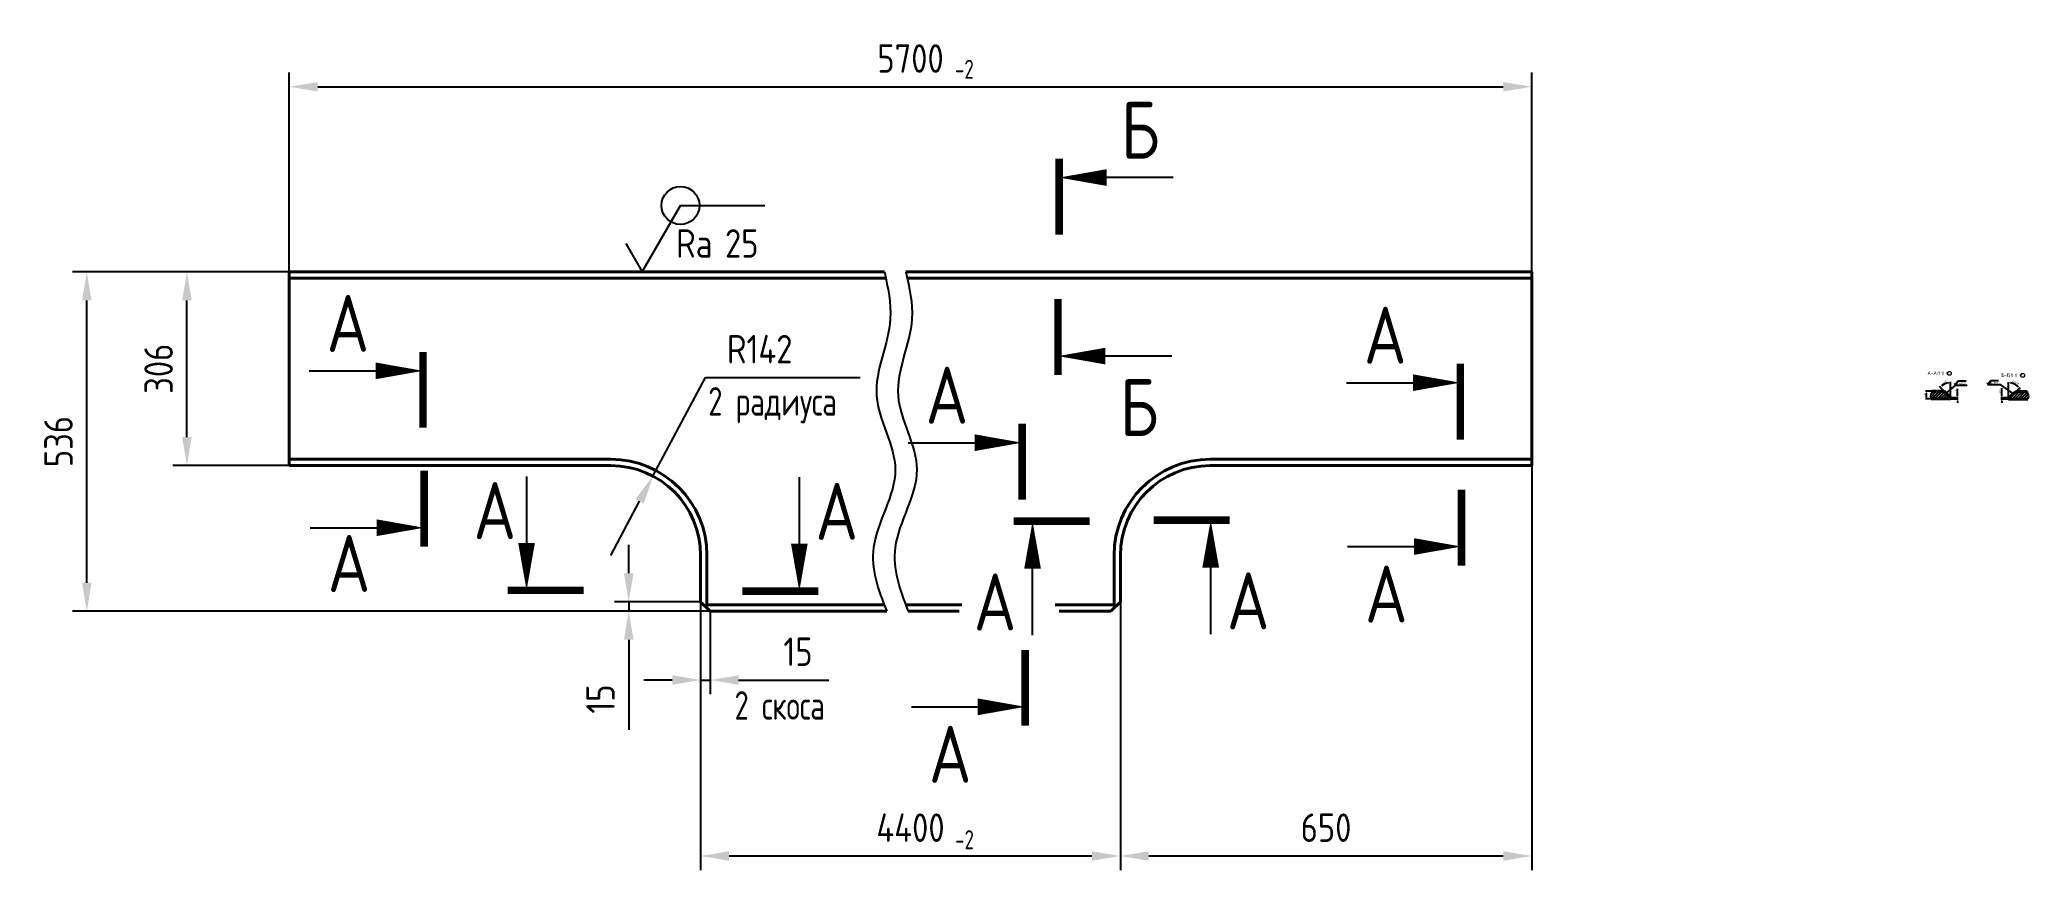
# Model space of a CAD drawing. Header units: millimetres. Extents: x -9716 to 10289, y -1120 to 3206.
# Drawn here: x -9716 to -6573, y -1120 to 192 of the extents above; entities that cross this region are included whole.
import ezdxf
from ezdxf.enums import TextEntityAlignment as Align

# ---------------------------------------------------------------- set-up
doc = ezdxf.new("R2010")
doc.units = ezdxf.units.MM
for name, color, linetype in [('Bord', 1, 'Continuous'), ('DIM', 7, 'Continuous'), ('HATCH', 2, 'Continuous'), ('Text', 3, 'Continuous'), ('Textb', 6, 'Continuous')]:
    doc.layers.add(name, color=color, linetype=linetype)
doc.layers.add('Cont', color=6, linetype='Continuous', lineweight=40)
doc.styles.add('Style1', font='romans.shx', dxfattribs={"width": 0.8})
doc.dimstyles.new('Copy of LIN_10', dxfattribs={"dimscale": 10, "dimtxt": 3, "dimasz": 3, "dimexe": 1.5, "dimexo": 0, "dimgap": 1.48, "dimtad": 1, "dimtoh": 1, "dimdec": 0, "dimzin": 13, "dimdsep": 46, "dimtxsty": 'Style1', "dimcen": 0, "dimse1": 1, "dimclrt": 3, "dimadec": 0, "dimazin": 0, "dimtfac": 1, "dimtdec": 0, "dimtmove": 0, "dimatfit": 2, "dimfxl": 1, "dimtolj": 1, "dimtzin": 13, "dimarcsym": 0})
doc.dimstyles.new('Lin', dxfattribs={"dimtxt": 3, "dimasz": 3, "dimexe": 1.25, "dimexo": 0, "dimgap": 1, "dimtad": 1, "dimdec": 3, "dimtxsty": 'Style1', "dimcen": 2.5, "dimclrt": 3, "dimadec": 0, "dimazin": 0, "dimtfac": 1, "dimtdec": 3, "dimtmove": 0, "dimatfit": 3, "dimldrblk": 'DOT', "dimfxl": 1, "dimarcsym": 0})
doc.dimstyles.new('LIN_10', dxfattribs={"dimscale": 10, "dimtxt": 3, "dimasz": 3, "dimexe": 1.5, "dimexo": 0, "dimgap": 1.48, "dimtad": 1, "dimdec": 0, "dimzin": 13, "dimdsep": 46, "dimtxsty": 'Style1', "dimcen": 0, "dimclrt": 3, "dimadec": 0, "dimazin": 0, "dimtfac": 1, "dimtdec": 0, "dimtmove": 0, "dimatfit": 2, "dimfxl": 1, "dimtolj": 1, "dimtzin": 13, "dimarcsym": 0})

msp = doc.modelspace()

# ---------------------------------------------------------------- texts
at = {"layer": 'Text', "style": 'Style1', "width": 0.7}
for s, height, p in [('-2', 30, (-8270.37098, 130.3181)), ('2 радиуса', 45, (-8660.07507, -401.81286)), ('2 скоса', 45, (-8618.54962, -882.16989)), ('-2', 30, (-8270.10977, -1086.78355))]:
    msp.add_text(s, height=height, dxfattribs=at).set_placement(p)
at = {"layer": 'Text', "style": 'Style1', "width": 0.8}
msp.add_text('+2%%D', height=2.2, rotation=26.64027214, dxfattribs=at).set_placement((-6705.06647, -347.82406))

# ---------------------------------------------------------------- blocks, each defined once
blk = doc.blocks.new('*D35')
at = {"layer": 'DIM', "color": 0, "lineweight": -2, "transparency": 16777216}
for p, q in [((-6697.3, -373.4), (-6685.2, -373.4)), ((-6697.3, -375.4), (-6685.2, -375.4)), ((-6686.5, -370.4), (-6686.5, -359.5)), ((-6686.5, -375.4), (-6686.5, -373.4)), ((-6686.5, -378.4), (-6686.5, -381.4))]:
    blk.add_line(p, q, dxfattribs=at)
at = {"layer": 'DIM', "color": 0, "transparency": 16777216}
for points in [[(-6687, -370.4), (-6686, -370.4), (-6686.5, -373.4)], [(-6687, -378.4), (-6686, -378.4), (-6686.5, -375.4)]]:
    blk.add_solid(points, dxfattribs=at)
at = {"layer": 'DIM', "color": 3, "transparency": 16777216, "insert": (-6689, -363.4), "char_height": 3, "attachment_point": 5, "rotation": 90, "style": 'Style1'}
blk.add_mtext('1%%p1', dxfattribs=at)
blk = doc.blocks.new('_Dot')
at = {"color": 0, "linetype": 'ByBlock', "lineweight": -2}
blk.add_line((-0.5, 0), (-1, 0), dxfattribs=at)
at = {"color": 0, "linetype": 'ByBlock', "const_width": 0.5}
blk.add_lwpolyline([(-0.25, 0, 1), (0.25, 0, 1)], format="xyb", close=True, dxfattribs=at)
blk = doc.blocks.new('*D36')
at = {"layer": 'DIM', "color": 0, "lineweight": -2, "transparency": 16777216}
for p, q in [((-6707.3, -363.4), (-6714.9, -355.8)), ((-6697.3, -373.4), (-6697.3, -348.5))]:
    blk.add_line(p, q, dxfattribs=at)
blk.add_arc((-6697.3, -373.4), 23.6, 97.298, 127.702, dxfattribs=at)
at = {"layer": 'DIM', "color": 0, "transparency": 16777216}
for points in [[(-6711.4, -355.1), (-6712.1, -354.3), (-6714, -356.7)], [(-6700.4, -349.5), (-6700.3, -350.5), (-6697.3, -349.8)]]:
    blk.add_solid(points, dxfattribs=at)
at = {"layer": 'DIM', "color": 3, "transparency": 16777216, "insert": (-6707.3, -349.3), "char_height": 3, "attachment_point": 5, "rotation": 22.5, "style": 'Style1'}
blk.add_mtext('\\A1;45°', dxfattribs=at)
blk = doc.blocks.new('*D37')
at = {"layer": 'DIM', "color": 0, "lineweight": -2, "transparency": 16777216}
for p, q in [((-6726.6, -363.4), (-6736.8, -363.4)), ((-6727.7, -375.4), (-6736.8, -375.4)), ((-6735.5, -372.4), (-6735.5, -366.4))]:
    blk.add_line(p, q, dxfattribs=at)
at = {"layer": 'DIM', "color": 0, "transparency": 16777216}
for points in [[(-6736, -366.4), (-6735, -366.4), (-6735.5, -363.4)], [(-6736, -372.4), (-6735, -372.4), (-6735.5, -375.4)]]:
    blk.add_solid(points, dxfattribs=at)
at = {"layer": 'DIM', "color": 3, "transparency": 16777216, "insert": (-6738, -369.4), "char_height": 3, "attachment_point": 5, "rotation": 90, "style": 'Style1'}
blk.add_mtext('10*', dxfattribs=at)
blk = doc.blocks.new('ZNAK06')
at = {"layer": 'Cont', "lineweight": 18}
for q in [(14.7, 3.7), (17, 3.7)]:
    blk.add_line((15.9, 2.6), q, dxfattribs=at)
blk.add_circle((18.9, 2.6), 3, dxfattribs=at)
at = {"layer": 'Textb', "style": 'Style1', "width": 0.8}
blk.add_attdef('А-А', text='', height=6, dxfattribs=at).set_placement((14.2, 0.1), align=Align.RIGHT)
blk.add_attdef('45%%D(1)', (23.2, 0.1), '', height=5, dxfattribs=at)
blk = doc.blocks.new('*D38')
at = {"layer": 'DIM', "color": 0, "lineweight": -2, "transparency": 16777216}
for p, q in [((-6605.7, -373.6), (-6617.8, -373.6)), ((-6605.7, -375.6), (-6617.8, -375.6)), ((-6616.5, -370.6), (-6616.5, -358.4)), ((-6616.5, -375.6), (-6616.5, -373.6)), ((-6616.5, -378.6), (-6616.5, -381.6))]:
    blk.add_line(p, q, dxfattribs=at)
at = {"layer": 'DIM', "color": 0, "transparency": 16777216}
for points in [[(-6617, -370.6), (-6616, -370.6), (-6616.5, -373.6)], [(-6617, -378.6), (-6616, -378.6), (-6616.5, -375.6)]]:
    blk.add_solid(points, dxfattribs=at)
at = {"layer": 'DIM', "color": 3, "transparency": 16777216, "insert": (-6619, -363), "char_height": 3, "attachment_point": 5, "rotation": 90, "style": 'Style1'}
blk.add_mtext('\\A1;2%%p1{\\H0.7x;\\S^;}', dxfattribs=at)
blk = doc.blocks.new('*D39')
at = {"layer": 'DIM', "color": 0, "lineweight": -2, "transparency": 16777216}
for p, q in [((-6605.7, -373.6), (-6605.7, -348.8)), ((-6593.7, -363.6), (-6586.6, -357.7))]:
    blk.add_line(p, q, dxfattribs=at)
blk.add_arc((-6605.7, -373.6), 23.6, 47.298, 82.702, dxfattribs=at)
at = {"layer": 'DIM', "color": 0, "transparency": 16777216}
for points in [[(-6602.7, -350.7), (-6602.6, -349.7), (-6605.7, -350)], [(-6589.3, -355.9), (-6590, -356.6), (-6587.6, -358.5)]]:
    blk.add_solid(points, dxfattribs=at)
at = {"layer": 'DIM', "color": 3, "transparency": 16777216, "insert": (-6594.6, -350), "char_height": 3, "attachment_point": 5, "rotation": 335, "style": 'Style1'}
blk.add_mtext('50%%d%%P5%%d', dxfattribs=at)
blk = doc.blocks.new('sherISO_01')
at = {"layer": 'Text'}
blk.add_line((4, 7), (16.4, 7), dxfattribs=at)
blk.add_lwpolyline([(-1.7, 3), (0, 0), (4, 7)], dxfattribs=at)
at = {"layer": 'Text', "style": 'Style1', "width": 0.8}
blk.add_text('Ra', height=3, dxfattribs=at).set_placement((3.6, 1.5))
blk.add_attdef('12,5', (8.7, 1.5), '', height=3, dxfattribs=at)
blk = doc.blocks.new('razrez01')
at = {"layer": 'Text', "const_width": 0.8}
blk.add_lwpolyline([(0, 2), (0, -6)], dxfattribs=at)
at = {"layer": 'Text'}
blk.add_lwpolyline([(-12, 0), (-5, 0)], dxfattribs=at)
blk.add_lwpolyline([(0, 0, 0, 1.76, 0), (-5, 0, 1.76, 1.76, 0)], format="xyseb", dxfattribs=at)
at = {"layer": 'Textb', "style": 'Style1', "width": 0.8}
blk.add_attdef('A', (-10.16, 2), '', height=6, dxfattribs=at)
blk = doc.blocks.new('razrez02')
at = {"layer": 'Text', "const_width": 0.8}
blk.add_lwpolyline([(0, 6), (0, -2)], dxfattribs=at)
at = {"layer": 'Text'}
blk.add_lwpolyline([(-12, 0), (-5, 0)], dxfattribs=at)
blk.add_lwpolyline([(0, 0, 0, 1.76, 0), (-5, 0, 1.76, 1.76, 0)], format="xyseb", dxfattribs=at)
at = {"layer": 'Textb', "style": 'Style1', "width": 0.8}
blk.add_attdef('А', (-10.16, -8), '', height=6, dxfattribs=at)
blk = doc.blocks.new('razrez07')
at = {"layer": 'Text'}
blk.add_lwpolyline([(0, 12), (0, 5)], dxfattribs=at)
blk.add_lwpolyline([(0, 0, 0, 1.76, 0), (0, 5, 1.76, 1.76, 0)], format="xyseb", dxfattribs=at)
at = {"layer": 'Text', "const_width": 0.8}
blk.add_lwpolyline([(-2, 0), (6, 0)], dxfattribs=at)
at = {"layer": 'Textb', "style": 'Style1', "width": 0.8}
blk.add_attdef('А', (-5.59, 5.4), '', height=6, dxfattribs=at)
blk = doc.blocks.new('razrez08')
at = {"layer": 'Text'}
blk.add_lwpolyline([(0, 12), (0, 5)], dxfattribs=at)
blk.add_lwpolyline([(0, 0, 0, 1.76, 0), (0, 5, 1.76, 1.76, 0)], format="xyseb", dxfattribs=at)
at = {"layer": 'Text', "const_width": 0.8}
blk.add_lwpolyline([(2, 0), (-6, 0)], dxfattribs=at)
at = {"layer": 'Textb', "style": 'Style1', "width": 0.8}
blk.add_attdef('А', (1.7, 5.4), '', height=6, dxfattribs=at)
blk = doc.blocks.new('razrez05')
at = {"layer": 'Text', "const_width": 0.8}
blk.add_lwpolyline([(-2, 0), (6, 0)], dxfattribs=at)
at = {"layer": 'Text'}
blk.add_lwpolyline([(0, 0, 0, 1.76, 0), (0, -5, 1.76, 1.76, 0)], format="xyseb", dxfattribs=at)
blk.add_lwpolyline([(0, -12), (0, -5)], dxfattribs=at)
at = {"layer": 'Textb', "style": 'Style1', "width": 0.8}
blk.add_attdef('А', text='', height=6, dxfattribs=at).set_placement((-1.7, -11.5, 39), align=Align.RIGHT)
blk = doc.blocks.new('razrez06')
at = {"layer": 'Text', "const_width": 0.8}
blk.add_lwpolyline([(2, 0), (-6, 0)], dxfattribs=at)
at = {"layer": 'Text'}
blk.add_lwpolyline([(0, 0, 0, 1.76, 0), (0, -5, 1.76, 1.76, 0)], format="xyseb", dxfattribs=at)
blk.add_lwpolyline([(0, -12), (0, -5)], dxfattribs=at)
at = {"layer": 'Textb', "style": 'Style1', "width": 0.8}
blk.add_attdef('А', (1.7, -11.5), '', height=6, dxfattribs=at)
blk = doc.blocks.new('razrez03')
at = {"layer": 'Text', "const_width": 0.8}
blk.add_lwpolyline([(0, 2), (0, -6)], dxfattribs=at)
at = {"layer": 'Text'}
blk.add_lwpolyline([(0, 0, 0, 1.76, 0), (5, 0, 1.76, 1.76, 0)], format="xyseb", dxfattribs=at)
blk.add_lwpolyline([(12, 0), (5, 0)], dxfattribs=at)
at = {"layer": 'Textb', "style": 'Style1', "width": 0.8}
blk.add_attdef('A', (6.5, 2), '', height=6, dxfattribs=at)
blk = doc.blocks.new('razrez04')
at = {"layer": 'Text', "const_width": 0.8}
blk.add_lwpolyline([(0, 6), (0, -2)], dxfattribs=at)
at = {"layer": 'Text'}
blk.add_lwpolyline([(0, 0, 0, 1.76, 0), (5, 0, 1.76, 1.76, 0)], format="xyseb", dxfattribs=at)
blk.add_lwpolyline([(12, 0), (5, 0)], dxfattribs=at)
at = {"layer": 'Textb', "style": 'Style1', "width": 0.8}
blk.add_attdef('A', (6.5, -8.4), '', height=6, dxfattribs=at)
blk = doc.blocks.new('*D44')
at = {"layer": 'DIM', "color": 0, "lineweight": -2, "transparency": 16777216}
for p, q in [((-8672.1, -695.8), (-8672.1, -1120)), ((-8009, -711.7), (-8009, -1120)), ((-8627.1, -1097.5), (-8054, -1097.5))]:
    blk.add_line(p, q, dxfattribs=at)
at = {"layer": 'DIM', "color": 0, "transparency": 16777216}
for points in [[(-8627.1, -1090), (-8627.1, -1105), (-8672.1, -1097.5)], [(-8054, -1090), (-8054, -1105), (-8009, -1097.5)]]:
    blk.add_solid(points, dxfattribs=at)
at = {"layer": 'DIM', "color": 3, "transparency": 16777216, "insert": (-8340.5, -1052.8), "char_height": 45, "attachment_point": 5, "style": 'Style1'}
blk.add_mtext('\\A1;4400', dxfattribs=at)
blk = doc.blocks.new('*D45')
at = {"layer": 'DIM', "color": 0, "lineweight": -2, "transparency": 16777216}
for p, q in [((-9322.1, -174.8), (-9506.3, -174.8)), ((-9483.8, -435.8), (-9483.8, -219.8)), ((-9322.1, -480.8), (-9506.3, -480.8))]:
    blk.add_line(p, q, dxfattribs=at)
at = {"layer": 'DIM', "color": 0, "transparency": 16777216}
for points in [[(-9491.3, -219.8), (-9476.3, -219.8), (-9483.8, -174.8)], [(-9491.3, -435.8), (-9476.3, -435.8), (-9483.8, -480.8)]]:
    blk.add_solid(points, dxfattribs=at)
at = {"layer": 'DIM', "color": 3, "transparency": 16777216, "insert": (-9528.5, -327.8), "char_height": 45, "attachment_point": 5, "rotation": 90, "style": 'Style1'}
blk.add_mtext('\\A1;306', dxfattribs=at)
blk = doc.blocks.new('*D46')
at = {"layer": 'DIM', "color": 0, "lineweight": -2, "transparency": 16777216}
for p, q in [((-9322.1, -174.8), (-9322.1, 140.2)), ((-7359, -174.8), (-7359, 140.2)), ((-9277.1, 117.7), (-7404, 117.7))]:
    blk.add_line(p, q, dxfattribs=at)
at = {"layer": 'DIM', "color": 0, "transparency": 16777216}
for points in [[(-9277.1, 125.2), (-9277.1, 110.2), (-9322.1, 117.7)], [(-7404, 125.2), (-7404, 110.2), (-7359, 117.7)]]:
    blk.add_solid(points, dxfattribs=at)
at = {"layer": 'DIM', "color": 3, "transparency": 16777216, "insert": (-8340.5, 162.4), "char_height": 45, "attachment_point": 5, "style": 'Style1'}
blk.add_mtext('\\A1;5700', dxfattribs=at)
blk = doc.blocks.new('*D47')
at = {"layer": 'DIM', "color": 0, "lineweight": -2, "transparency": 16777216}
for p, q in [((-9395.7, -174.8), (-9664.5, -174.8)), ((-9642, -665.8), (-9642, -219.8)), ((-8657.1, -710.8), (-9664.5, -710.8))]:
    blk.add_line(p, q, dxfattribs=at)
at = {"layer": 'DIM', "color": 0, "transparency": 16777216}
for points in [[(-9649.5, -219.8), (-9634.5, -219.8), (-9642, -174.8)], [(-9649.5, -665.8), (-9634.5, -665.8), (-9642, -710.8)]]:
    blk.add_solid(points, dxfattribs=at)
at = {"layer": 'DIM', "color": 3, "transparency": 16777216, "insert": (-9686.7, -442.8), "char_height": 45, "attachment_point": 5, "rotation": 90, "style": 'Style1'}
blk.add_mtext('\\A1;536', dxfattribs=at)
blk = doc.blocks.new('*D48')
at = {"layer": 'DIM', "color": 0, "lineweight": -2, "transparency": 16777216}
for p, q in [((-8747.4, -497.4), (-8664.4, -341.5)), ((-8664.4, -341.5), (-8515.3, -341.5)), ((-8814.1, -622.8), (-8768.5, -537.2))]:
    blk.add_line(p, q, dxfattribs=at)
at = {"layer": 'DIM', "color": 0, "transparency": 16777216}
blk.add_solid([(-8775.1, -533.6), (-8761.9, -540.7), (-8747.4, -497.4)], dxfattribs=at)
at = {"layer": 'DIM', "color": 3, "transparency": 16777216, "insert": (-8578.8, -296.8), "char_height": 45, "attachment_point": 5, "style": 'Style1'}
blk.add_mtext('\\A1;R142', dxfattribs=at)
blk = doc.blocks.new('A$C6CF913E7')
at = {"layer": 'Text'}
blk.add_circle((0, 0), 2, dxfattribs=at)
blk = doc.blocks.new('sherISO_07')
at = {"layer": 'Text'}
blk.add_line((4.04, 7), (12.93, 7), dxfattribs=at)
blk.add_lwpolyline([(-1.73, 3), (0, 0), (4.04, 7)], dxfattribs=at)
blk.add_blockref('A$C6CF913E7', (4.04, 7))
at = {"layer": 'Text', "style": 'Style1', "width": 0.8}
blk.add_text('Ra', height=3, dxfattribs=at).set_placement((3.58, 1.5))
blk.add_attdef('25', (8.73, 1.5), '', height=3, dxfattribs=at)
blk = doc.blocks.new('*D51')
at = {"layer": 'DIM', "color": 0, "lineweight": -2, "transparency": 16777216}
for p, q in [((-7359, -480.8), (-7359, -1120)), ((-8009, -695.8), (-8009, -1120)), ((-7964, -1097.5), (-7404, -1097.5))]:
    blk.add_line(p, q, dxfattribs=at)
at = {"layer": 'DIM', "color": 0, "transparency": 16777216}
for points in [[(-7964, -1090), (-7964, -1105), (-8009, -1097.5)], [(-7404, -1090), (-7404, -1105), (-7359, -1097.5)]]:
    blk.add_solid(points, dxfattribs=at)
at = {"layer": 'DIM', "color": 3, "transparency": 16777216, "insert": (-7684, -1052.8), "char_height": 45, "attachment_point": 5, "style": 'Style1'}
blk.add_mtext('\\A1;650', dxfattribs=at)
blk = doc.blocks.new('*D52')
at = {"layer": 'DIM', "color": 0, "lineweight": -2, "transparency": 16777216}
for p, q in [((-8785.7, -650.8), (-8785.7, -605.8)), ((-8672.1, -695.8), (-8808.2, -695.8)), ((-8657.1, -710.8), (-8808.2, -710.8)), ((-8785.7, -695.8), (-8785.7, -710.8)), ((-8785.7, -755.8), (-8785.7, -898.3))]:
    blk.add_line(p, q, dxfattribs=at)
at = {"layer": 'DIM', "color": 0, "transparency": 16777216}
for points in [[(-8793.2, -650.8), (-8778.2, -650.8), (-8785.7, -695.8)], [(-8793.2, -755.8), (-8778.2, -755.8), (-8785.7, -710.8)]]:
    blk.add_solid(points, dxfattribs=at)
at = {"layer": 'DIM', "color": 3, "transparency": 16777216, "insert": (-8830.4, -849.6), "char_height": 45, "attachment_point": 5, "rotation": 90, "style": 'Style1'}
blk.add_mtext('\\A1;15', dxfattribs=at)
blk = doc.blocks.new('*D53')
at = {"layer": 'DIM', "color": 0, "lineweight": -2, "transparency": 16777216}
for p, q in [((-8672.1, -695.8), (-8672.1, -842)), ((-8657.1, -710.8), (-8657.1, -842)), ((-8717.1, -819.5), (-8762.1, -819.5)), ((-8672.1, -819.5), (-8657.1, -819.5)), ((-8612.1, -819.5), (-8469.5, -819.5))]:
    blk.add_line(p, q, dxfattribs=at)
at = {"layer": 'DIM', "color": 0, "transparency": 16777216}
for points in [[(-8717.1, -812), (-8717.1, -827), (-8672.1, -819.5)], [(-8612.1, -812), (-8612.1, -827), (-8657.1, -819.5)]]:
    blk.add_solid(points, dxfattribs=at)
at = {"layer": 'DIM', "color": 3, "transparency": 16777216, "insert": (-8518.3, -774.8), "char_height": 45, "attachment_point": 5, "style": 'Style1'}
blk.add_mtext('\\A1;15', dxfattribs=at)

# ---------------------------------------------------------------- dimensions: what is measured, and where the dimension line sits
at = {"layer": 'DIM'}
for base, p1, p2, text, picture, middle in [((-7359.00047, 117.71323), (-9322.07827, -174.79614), (-7359.00047, -174.79614), '5700', '*D46', (-8340.53937, 162.41323)), ((-8008.99621, -1097.48086), (-8672.08253, -695.79614), (-8008.99621, -711.72313), '4400', '*D44', (-8340.53937, -1052.78086))]:
    dim = msp.add_linear_dim(base=base, p1=p1, p2=p2, text=text, dimstyle='LIN_10', override={"dimscale": 15}, dxfattribs=at)
    dim.commit()
    dim.dimension.update_dxf_attribs({"geometry": picture, "text_midpoint": middle})
for base, p1, p2, picture, middle in [((-9642.0233, -174.79614), (-8657.08253, -710.79614), (-9395.74979, -174.79614), '*D47', (-9686.7233, -442.79614)), ((-9483.77335, -174.79614), (-9322.07827, -480.79614), (-9322.07827, -174.79614), '*D45', (-9528.47335, -327.79614))]:
    dim = msp.add_linear_dim(base=base, p1=p1, p2=p2, angle=90, dimstyle='LIN_10', override={"dimscale": 15}, dxfattribs=at)
    dim.commit()
    dim.dimension.update_dxf_attribs({"geometry": picture, "text_midpoint": middle})
dim = msp.add_radius_dim(center=(-8814.08251, -622.79614), mpoint=(-8747.37903, -497.43807), dimstyle='Copy of LIN_10', override={"dimscale": 15}, dxfattribs=at)
dim.commit()
dim.dimension.update_dxf_attribs({"geometry": '*D48', "text_midpoint": (-8578.75795, -341.46747), "dimtype": 164})
for base, line1, line2, text, picture, middle in [((-6592.70883, -353.92402), ((-6605.66003, -375.61536), (-6605.66003, -373.61536)), ((-6605.66003, -373.61536), (-6593.74249, -363.61536)), '50%%d%%P5%%d', '*D39', (-6594.64293, -349.98912)), ((-6703.43674, -350.59212), ((-6697.33671, -375.35771), (-6697.33671, -373.35771)), ((-6697.33671, -373.35771), (-6707.33671, -363.35771)), '\\A1;<>', '*D36', (-6707.31277, -349.27339))]:
    dim = msp.add_angular_dim_2l(base=base, line1=line1, line2=line2, text=text, dimstyle='Lin', dxfattribs=at)
    dim.commit()
    dim.dimension.update_dxf_attribs({"geometry": picture, "text_midpoint": middle})
for base, p1, p2, text, picture, middle in [((-6735.50281, -363.35771), (-6727.66226, -375.35771), (-6726.64958, -363.35771), '10*', '*D37', (-6738.00281, -369.35771)), ((-6686.4815, -373.35771), (-6697.33671, -375.35771), (-6697.33671, -373.35771), '1%%p1', '*D35', (-6688.9815, -363.44343)), ((-6616.51525, -373.61536), (-6605.66003, -375.61536), (-6605.66003, -373.61536), '\\A1;<>%%p1{\\H0.7x;\\S^;}', '*D38', (-6619.01525, -363.01536))]:
    dim = msp.add_linear_dim(base=base, p1=p1, p2=p2, angle=90, text=text, dimstyle='Lin', dxfattribs=at)
    dim.commit()
    dim.dimension.update_dxf_attribs({"geometry": picture, "text_midpoint": middle})
for base, p1, p2, picture, middle in [((-7359.00047, -1097.48086), (-8008.99621, -695.79614), (-7359.00047, -480.79614), '*D51', (-7683.99834, -1052.78086)), ((-8657.08253, -819.54417), (-8672.08253, -695.79614), (-8657.08253, -710.79614), '*D53', (-8518.3111, -774.84417))]:
    dim = msp.add_linear_dim(base=base, p1=p1, p2=p2, dimstyle='LIN_10', override={"dimscale": 15}, dxfattribs=at)
    dim.commit()
    dim.dimension.update_dxf_attribs({"geometry": picture, "text_midpoint": middle})
dim = msp.add_linear_dim(base=(-8785.68498, -695.79614), p1=(-8657.08253, -710.79614), p2=(-8672.08253, -695.79614), angle=90, dimstyle='LIN_10', override={"dimscale": 15}, dxfattribs=at)
dim.commit()
dim.dimension.update_dxf_attribs({"geometry": '*D52', "text_midpoint": (-8785.68498, -849.56757), "dimtype": 160})

# ---------------------------------------------------------------- hatches: boundary and pattern name
at = {"layer": 'HATCH'}
h = msp.add_hatch(dxfattribs=at)
h.set_pattern_fill('ANSI31', color=256)
h.set_pattern_definition([(45, (-4752.1686, 2025.9585), (-2.245064, 2.245064), [])])
edge = h.paths.add_edge_path()
edge.add_spline(control_points=[(-6726.64958, -363.35771), (-6726.64052, -363.55353), (-6726.65931, -366.16661), (-6729.99494, -370.11632), (-6728.2916, -373.94362), (-6727.66226, -375.35771)], knot_values=[4.117338014, 4.117338014, 4.117338014, 4.117338014, 4.7255502509, 12.2441188777, 16.6498852695, 16.6498852695, 16.6498852695, 16.6498852695], degree=3, periodic=0)
edge.add_line((-6727.66226, -375.35771), (-6697.33671, -375.35771))
edge.add_line((-6697.33671, -375.35771), (-6697.33671, -373.35771))
edge.add_line((-6697.33671, -373.35771), (-6707.33671, -363.35771))
edge.add_line((-6707.33671, -363.35771), (-6726.64958, -363.35771))
h = msp.add_hatch(dxfattribs=at)
h.set_pattern_fill('ANSI31', color=256)
h.set_pattern_definition([(45, (-4732.8727, 2025.9585), (-2.245064, 2.245064), [])])
edge = h.paths.add_edge_path()
edge.add_line((-6593.74249, -363.61536), (-6605.66003, -373.61536))
edge.add_line((-6605.66003, -373.61536), (-6605.66003, -375.61536))
edge.add_line((-6605.66003, -375.61536), (-6575.33448, -375.61536))
edge.add_spline(control_points=[(-6575.33448, -375.61536), (-6574.70514, -374.20127), (-6573.00181, -370.37397), (-6576.33744, -366.42426), (-6576.35623, -363.81118), (-6576.34717, -363.61536)], knot_values=[4.117338014, 4.117338014, 4.117338014, 4.117338014, 8.5231044058, 16.0416730327, 16.6498852695, 16.6498852695, 16.6498852695, 16.6498852695], degree=3, periodic=0)
edge.add_line((-6576.34717, -363.61536), (-6593.74249, -363.61536))

# ---------------------------------------------------------------- linework, layer by layer
at = {"layer": 'Bord'}
for points, knots in [([(-8381.7683, -174.79614), (-8376.28802, -199.52747), (-8361.75858, -265.09561), (-8418.58475, -369.76313), (-8336.82065, -489.5896), (-8417.1739, -602.10874), (-8392.03525, -677.13233), (-8378.10118, -710.79614)], [0, 0, 0, 0, 74.712703653, 198.0796101952, 318.5264044408, 446.1927094475, 549.9076753738, 549.9076753738, 549.9076753738, 549.9076753738]), ([(-8347.71618, -174.79614), (-8342.23589, -199.52747), (-8327.70646, -265.09561), (-8384.53262, -369.76313), (-8302.76853, -489.5896), (-8383.12177, -602.10874), (-8357.98313, -677.13233), (-8344.04906, -710.79614)], [0, 0, 0, 0, 74.712703653, 198.0796101952, 318.5264044408, 446.1927094475, 549.9076753738, 549.9076753738, 549.9076753738, 549.9076753738]), ([(-6726.64958, -363.35771), (-6726.64052, -363.55353), (-6726.65931, -366.16661), (-6729.99494, -370.11632), (-6728.2916, -373.94362), (-6727.66226, -375.35771)], [4.117338014, 4.117338014, 4.117338014, 4.117338014, 4.7255502509, 12.2441188777, 16.6498852695, 16.6498852695, 16.6498852695, 16.6498852695]), ([(-6576.34717, -363.61536), (-6576.35623, -363.81118), (-6576.33744, -366.42426), (-6573.00181, -370.37397), (-6574.70514, -374.20127), (-6575.33448, -375.61536)], [4.117338014, 4.117338014, 4.117338014, 4.117338014, 4.7255502509, 12.2441188777, 16.6498852695, 16.6498852695, 16.6498852695, 16.6498852695])]:
    msp.add_open_spline(points, degree=3, knots=knots, dxfattribs=at)
at = {"layer": 'Cont'}
for p, q in [((-9322.07827, -174.79614), (-8381.7683, -174.79614)), ((-9322.07827, -174.79614), (-9322.07827, -480.79614)), ((-9322.07827, -184.79614), (-8379.56971, -184.79614)), ((-8347.71618, -174.79614), (-7359.00047, -174.79614)), ((-8345.51759, -184.79614), (-7359.00047, -184.79614)), ((-7359.00047, -174.79614), (-7359.00047, -480.79614)), ((-6697.33671, -375.35771), (-6727.66226, -375.35771)), ((-6707.33671, -363.35771), (-6726.64958, -363.35771)), ((-6697.33671, -373.35771), (-6707.33671, -363.35771)), ((-6697.33671, -375.35771), (-6697.33671, -373.35771)), ((-6605.66003, -373.61536), (-6593.74249, -363.61536)), ((-6605.66003, -375.61536), (-6605.66003, -373.61536)), ((-6605.66003, -375.61536), (-6575.33448, -375.61536)), ((-6593.74249, -363.61536), (-6576.34717, -363.61536)), ((-9322.07827, -470.79614), (-8814.08251, -470.79614)), ((-7359.00047, -470.79614), (-7866.99623, -470.79614)), ((-9322.07827, -480.79614), (-8814.08251, -480.79614)), ((-7359.00047, -480.79614), (-7866.99623, -480.79614)), ((-8672.08253, -695.79614), (-8672.08253, -622.71385)), ((-8662.08253, -700.79614), (-8662.08253, -622.71385)), ((-8018.99621, -700.79614), (-8018.99621, -622.71385)), ((-8008.99621, -695.79614), (-8008.99621, -622.71385)), ((-8657.08253, -710.79614), (-8672.08253, -695.79614)), ((-8664.58253, -703.29614), (-8662.08253, -700.79614)), ((-8662.08253, -700.79614), (-8382.1498, -700.79614)), ((-8657.08253, -710.79614), (-8378.10118, -710.79614)), ((-8348.09768, -700.79614), (-8259.49341, -700.79614)), ((-8344.04906, -710.79614), (-8263.49689, -710.79614)), ((-8112.16602, -700.79614), (-8018.99621, -700.79614)), ((-8105.76049, -710.79614), (-8023.99621, -710.79614)), ((-8023.99621, -710.79614), (-8008.99621, -695.79614)), ((-8018.99621, -700.79614), (-8016.49621, -703.29614))]:
    msp.add_line(p, q, dxfattribs=at)
for centre, radius, start, end in [((-8814.08251, -622.79614), 152, 0, 90), ((-7866.99623, -622.79614), 152, 90, 180), ((-8814.08251, -622.79614), 142, 0, 90), ((-7866.99623, -622.79614), 142, 90, 180)]:
    msp.add_arc(centre, radius, start, end, dxfattribs=at)
at = {"layer": 'DIM'}
for p, q in [((-8515.32938, -341.46747), (-8420.14933, -341.46747)), ((-6689.14928, -353.72759), (-6671.21595, -353.72759)), ((-6617.80317, -353.25829), (-6637.87156, -353.25829)), ((-6605.66003, -373.61536), (-6593.74249, -363.61536))]:
    msp.add_line(p, q, dxfattribs=at)

# ---------------------------------------------------------------- block references
at = {"layer": 'Bord', "xscale": 15, "yscale": 15, "zscale": 15}
for name, p, values in [('razrez01', (-9110.74468, -331.0602), {'A': 'А'}), ('razrez01', (-7471.85735, -349.7604), {'A': 'А'}), ('razrez01', (-8164.29119, -444.57252), {'A': 'А'}), ('razrez07', (-8947.16459, -677.84777), {'А': 'А'}), ('razrez08', (-8516.2234, -678.98514), {'А': 'А'}), ('razrez02', (-7470.09848, -608.64342), {'А': 'А'}), ('razrez05', (-8147.69194, -568.68801), {'А': 'А'}), ('razrez06', (-7866.2433, -566.93025), {'А': 'А'}), ('razrez02', (-8159.18376, -861.84153), {'А': 'А'})]:
    msp.add_blockref(name, p, dxfattribs=at).add_auto_attribs(values)
at = {"layer": 'Bord'}
ref = msp.add_blockref('razrez02', (-9108.98581, -578.9174), dxfattribs=dict(at, xscale=15, yscale=15, zscale=15))
ref.add_attrib('А', 'А', (-9261.38581, -680.36099), dxfattribs={"layer": 'Textb', "height": 90, "style": 'Style1', "width": 0.8})
at = {"layer": 'DIM', "xscale": 15, "yscale": 15, "zscale": 15}
for name, p, values in [('razrez03', (-8105.65534, -25.71893), {'A': 'Б'}), ('sherISO_07', (-8764.57892, -174.79614), {'25': '25'}), ('razrez04', (-8107.46366, -307.75984), {'A': 'Б'})]:
    msp.add_blockref(name, p, dxfattribs=at).add_auto_attribs(values)
at = {"layer": 'DIM'}
ref = msp.add_blockref('ZNAK06', (-6718.07074, -337.63828), dxfattribs=at)
ref.add_attrib('А-А', 'А-А', dxfattribs={"layer": 'Textb', "height": 6, "style": 'Style1', "width": 0.8}).set_placement((-6718.95374, -337.58731), align=Align.RIGHT)
ref.add_attrib('45%%D(1)', '(1:1)', (-6718.07074, -337.58731), dxfattribs={"layer": 'Textb', "height": 5, "style": 'Style1', "width": 0.8})
ref = msp.add_blockref('ZNAK06', (-6602.24181, -340.78248), dxfattribs=at)
ref.add_attrib('А-А', 'Б-Б', dxfattribs={"layer": 'Textb', "height": 6, "style": 'Style1', "width": 0.8}).set_placement((-6603.12481, -340.73151), align=Align.RIGHT)
ref.add_attrib('45%%D(1)', '(1:1)', (-6602.24181, -340.73151), dxfattribs={"layer": 'Textb', "height": 5, "style": 'Style1', "width": 0.8})
for p in [(-6689.14928, -353.72759), (-6637.87156, -353.25829)]:
    msp.add_blockref('sherISO_01', p, dxfattribs=at).add_auto_attribs({'12,5': '12,5'})

msp.set_redraw_order([(e.dxf.handle, doc.entitydb.next_handle()) for e in msp.query("TEXT MTEXT ATTDEF DIMENSION ARC_DIMENSION")])  # texts and dimensions are drawn at this point

# ---------------------------------------------------------------- leaders
for points in [[(-6704.37407, -366.32036), (-6689.14928, -353.72759)], [(-6597.94207, -367.13922), (-6617.80317, -353.25829)]]:
    msp.add_leader(points, dimstyle='Lin', dxfattribs=at)

doc.saveas('drawing.dxf')
